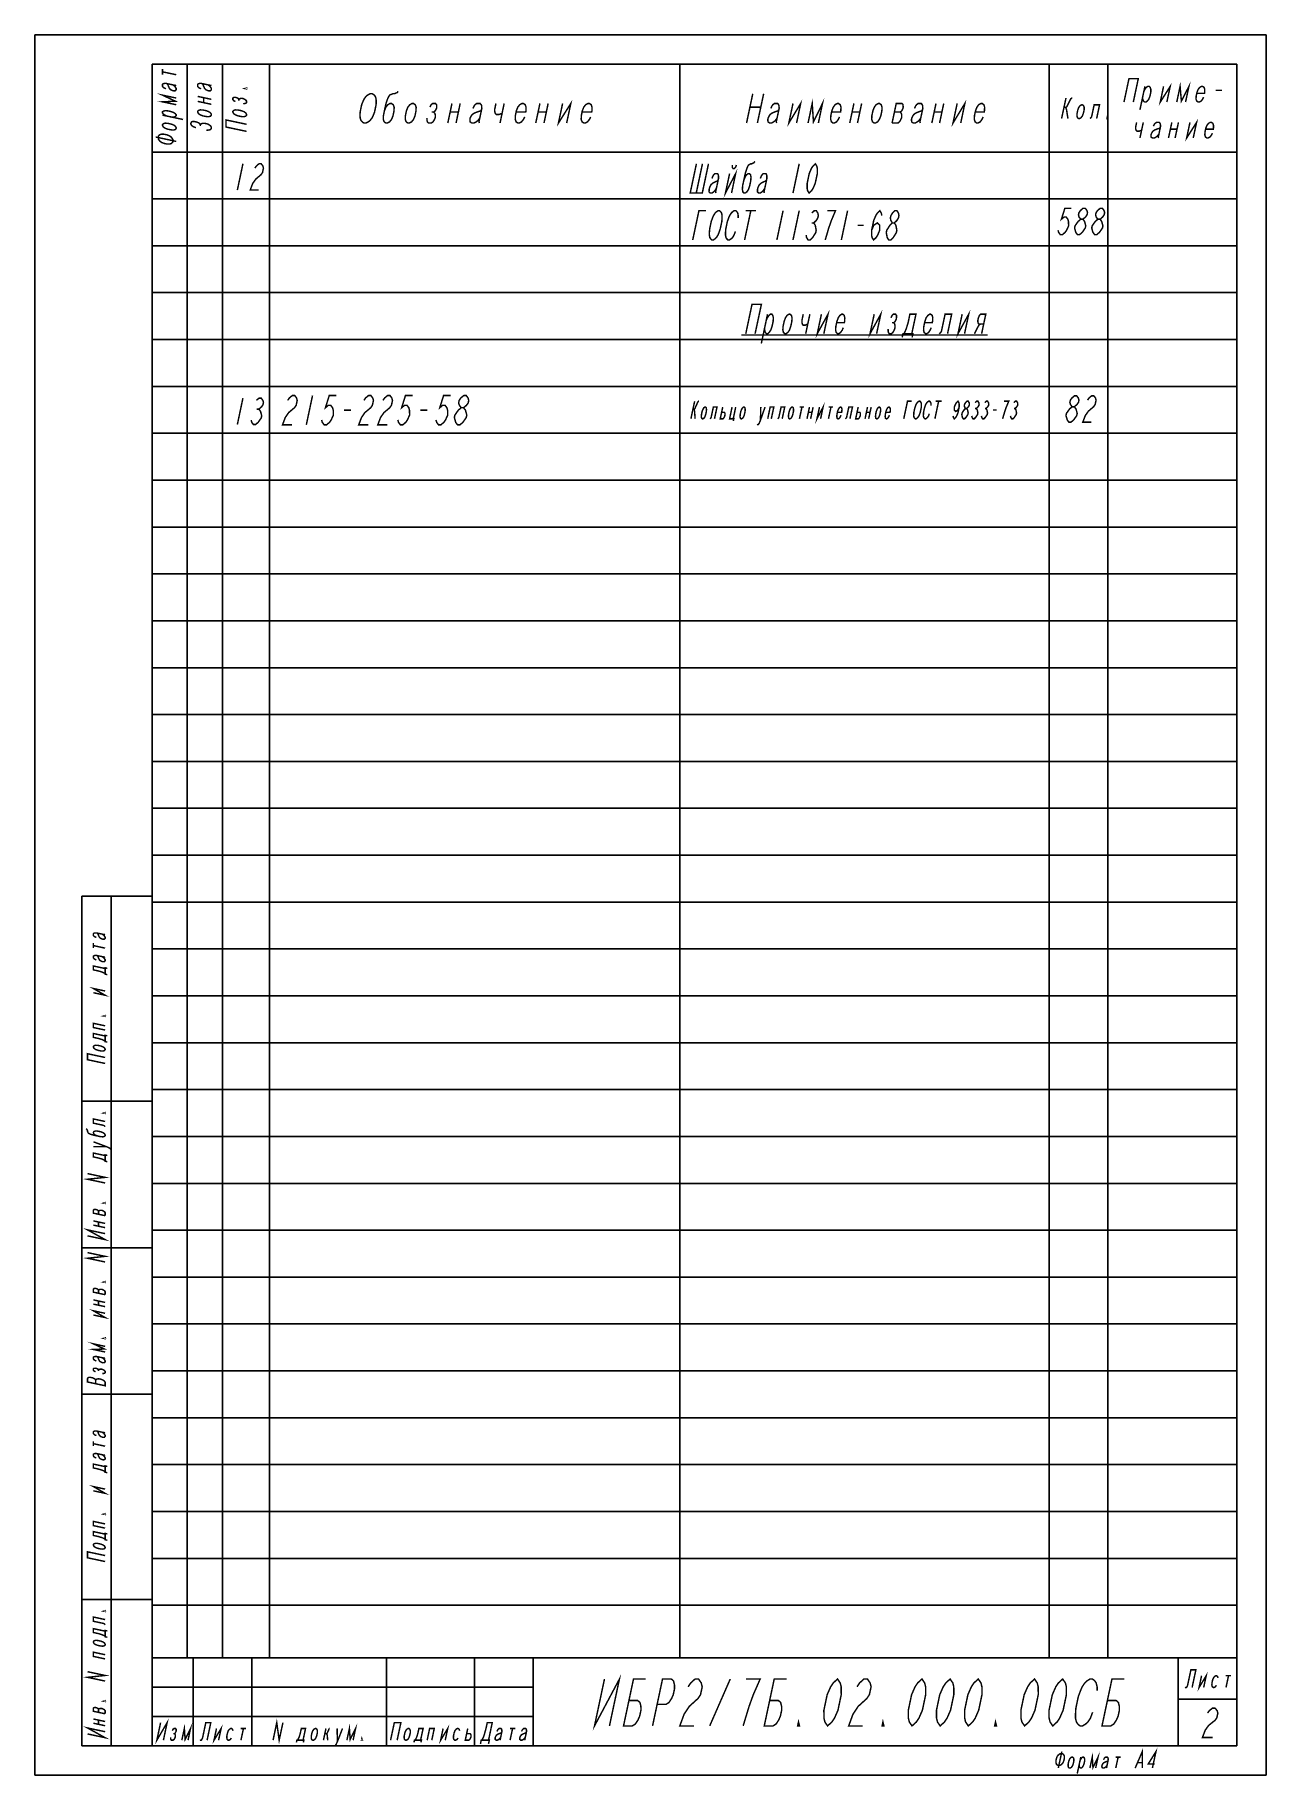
# Model space of a CAD drawing. Header units: millimetres. Extents: x 0 to 210, y 0 to 297.
import ezdxf

# ---------------------------------------------------------------- set-up
doc = ezdxf.new("R2010")
doc.units = ezdxf.units.MM
doc.header["$LTSCALE"] = 19.36
doc.layers.get('0').update_dxf_attribs({"linetype": 'CONTINUOUS'})

msp = doc.modelspace()

# ---------------------------------------------------------------- linework, layer by layer
at = {"color": 7, "linetype": 'CONTINUOUS'}
for p, q in [((0, 0), (0, 297)), ((0, 297), (210, 297)), ((210, 0), (210, 297)), ((205, 292), (20, 292)), ((20, 292), (20, 229)), ((20, 5), (20, 292)), ((20, 292), (205, 292)), ((26, 292), (26, 229)), ((32, 292), (32, 229)), ((40, 292), (40, 229)), ((110, 292), (110, 229)), ((173, 292), (173, 229)), ((183, 292), (183, 229)), ((205, 292), (205, 229)), ((205, 292), (205, 5)), ((205, 277), (20, 277)), ((20, 277), (20, 20)), ((205, 277), (20, 277)), ((26, 277), (26, 20)), ((32, 277), (32, 20)), ((40, 277), (40, 20)), ((110, 277), (110, 20)), ((173, 277), (173, 20)), ((183, 277), (183, 20)), ((205, 277), (205, 20)), ((205, 269), (20, 269)), ((205, 269), (20, 269)), ((205, 261), (20, 261)), ((205, 261), (20, 261)), ((205, 253), (20, 253)), ((205, 253), (20, 253)), ((205, 245), (20, 245)), ((205, 245), (20, 245)), ((205, 237), (20, 237)), ((205, 237), (20, 237)), ((205, 229), (20, 229)), ((205, 229), (20, 229)), ((205, 221), (20, 221)), ((205, 213), (20, 213)), ((205, 205), (20, 205)), ((205, 197), (20, 197)), ((205, 189), (20, 189)), ((205, 181), (20, 181)), ((205, 173), (20, 173)), ((205, 165), (20, 165)), ((205, 157), (20, 157)), ((20, 150), (8, 150)), ((8, 5), (8, 150)), ((13, 5), (13, 150)), ((20, 5), (20, 150)), ((205, 149), (20, 149)), ((205, 141), (20, 141)), ((205, 133), (20, 133)), ((205, 125), (20, 125)), ((205, 117), (20, 117)), ((20, 115), (8, 115)), ((205, 109), (20, 109)), ((205, 101), (20, 101)), ((205, 93), (20, 93)), ((20, 90), (8, 90)), ((205, 85), (20, 85)), ((205, 77), (20, 77)), ((205, 69), (20, 69)), ((20, 65), (8, 65)), ((205, 61), (20, 61)), ((205, 53), (20, 53)), ((205, 45), (20, 45)), ((205, 37), (20, 37)), ((20, 30), (8, 30)), ((205, 29), (20, 29)), ((205, 20), (20, 20)), ((205, 20), (20, 20)), ((20, 5), (20, 20)), ((27, 5), (27, 20)), ((37, 5), (37, 20)), ((60, 5), (60, 20)), ((75, 5), (75, 20)), ((85, 5), (85, 20)), ((195, 5), (195, 20)), ((205, 5), (205, 20)), ((85, 15), (20, 15)), ((205, 13), (195, 13)), ((85, 10), (20, 10)), ((20, 5), (8, 5)), ((205, 5), (20, 5)), ((0, 0), (210, 0))]:
    msp.add_line(p, q, dxfattribs=at)
at = {"color": 2, "linetype": 'CONTINUOUS', "const_width": 0.25}
for points in [[(21.78, 290.19), (21.78, 291.18)], [(21.78, 290.68), (24.11, 290.19)], [(22.36, 287.79), (22.07, 287.92), (21.92, 288.02), (21.78, 288.2), (21.78, 288.55), (21.92, 288.66), (22.07, 288.7), (22.36, 288.71), (23.96, 288.37), (24.11, 288.41)], [(22.5, 288.68), (22.65, 288.58), (22.8, 288.19), (22.94, 287.88), (23.09, 287.7), (23.23, 287.6), (23.53, 287.47), (23.67, 287.44), (23.96, 287.45), (24.11, 287.63), (24.11, 287.84), (23.96, 288.09), (23.82, 288.26), (23.53, 288.46)], [(28.36, 287.79), (28.07, 287.92), (27.92, 288.02), (27.78, 288.2), (27.78, 288.55), (27.92, 288.66), (28.07, 288.7), (28.36, 288.71), (29.96, 288.37), (30.11, 288.41)], [(28.5, 288.68), (28.65, 288.58), (28.8, 288.19), (28.94, 287.88), (29.09, 287.7), (29.23, 287.6), (29.53, 287.47), (29.67, 287.44), (29.96, 287.45), (30.11, 287.63), (30.11, 287.84), (29.96, 288.09), (29.82, 288.26), (29.53, 288.46)], [(185.75, 285.52), (186.6, 289.52), (188.19, 289.52), (187.34, 285.52)], [(189.32, 288.19), (188.47, 284.19)], [(189.14, 287.36), (189.3, 287.69), (189.56, 288.02), (189.79, 288.19), (190.07, 288.19), (190.22, 288.02), (190.34, 287.69), (190.32, 287.19), (190.18, 286.52), (189.98, 286.02), (189.72, 285.69), (189.5, 285.52), (189.31, 285.52), (189.07, 285.69), (188.95, 286.02), (188.93, 286.36)], [(192.5, 288.19), (191.94, 285.52), (193.63, 288.19), (193.06, 285.52)], [(194.75, 285.52), (195.32, 288.19), (195.54, 285.69), (196.82, 288.19), (196.25, 285.52)], [(199.33, 286.36), (199.17, 286.02), (198.91, 285.69), (198.59, 285.52), (198.41, 285.52), (198.16, 285.69), (198.04, 286.02), (198.06, 286.52), (198.2, 287.19), (198.4, 287.69), (198.66, 288.02), (198.97, 288.19), (199.16, 288.19), (199.41, 288.02), (199.52, 287.69), (199.51, 287.19), (199.48, 287.02), (198.16, 287.02)], [(24.11, 285.07), (21.78, 285.56), (23.96, 285.67), (21.78, 286.7), (24.11, 286.21)], [(27.78, 286.49), (30.11, 285.99)], [(27.78, 285.64), (30.11, 285.14)], [(28.8, 285.42), (28.8, 286.27)], [(34.21, 285.61), (33.92, 285.75), (33.78, 285.92), (33.78, 286.2), (33.92, 286.32), (34.21, 286.32), (34.36, 286.29), (34.65, 286.16), (34.8, 285.99), (34.8, 285.77)], [(35.53, 285.26), (35.82, 285.27), (35.96, 285.31), (36.11, 285.42), (36.11, 285.71), (35.96, 285.88), (35.82, 285.98), (35.53, 286.12), (35.38, 286.15), (35.09, 286.14), (34.94, 286.1), (34.8, 285.99)], [(36.11, 287.91), (36.11, 287.77), (35.82, 287.83), (36.11, 287.91)], [(55.74, 285.07), (55.48, 283.82), (55.46, 283.19), (55.49, 282.78), (55.64, 282.36), (55.83, 282.15), (56.13, 281.94), (56.48, 281.94), (56.88, 282.15), (57.16, 282.36), (57.48, 282.78), (57.69, 283.19), (57.94, 283.82), (58.2, 285.07), (58.22, 285.69), (58.19, 286.11), (58.04, 286.53), (57.85, 286.74), (57.55, 286.94), (57.2, 286.94), (56.8, 286.74), (56.52, 286.53), (56.2, 286.11), (55.99, 285.69), (55.74, 285.07)], [(59.62, 284.03), (59.87, 284.65), (60.2, 285.07), (60.59, 285.28), (60.83, 285.28), (61.13, 285.07), (61.28, 284.65), (61.26, 284.03), (61.09, 283.19), (60.84, 282.57), (60.51, 282.15), (60.12, 281.94), (59.88, 281.94), (59.58, 282.15), (59.43, 282.57), (59.45, 283.19), (59.62, 284.03), (59.89, 285.28), (60.18, 286.11), (60.39, 286.53), (60.55, 286.74), (61.06, 286.94), (61.3, 286.94), (61.81, 287.15), (61.97, 287.36)], [(63.37, 284.03), (63.62, 284.65), (63.95, 285.07), (64.34, 285.28), (64.58, 285.28), (64.88, 285.07), (65.03, 284.65), (65.01, 284.03), (64.84, 283.19), (64.59, 282.57), (64.26, 282.15), (63.87, 281.94), (63.63, 281.94), (63.33, 282.15), (63.18, 282.57), (63.2, 283.19), (63.37, 284.03)], [(67.37, 284.65), (67.58, 285.07), (67.86, 285.28), (68.33, 285.28), (68.52, 285.07), (68.54, 284.65), (68.5, 284.44), (68.29, 284.03), (68.02, 283.82), (67.66, 283.82)], [(71.14, 285.28), (70.43, 281.94)], [(72.54, 285.28), (71.84, 281.94)], [(74.71, 284.44), (74.92, 284.86), (75.08, 285.07), (75.36, 285.28), (75.94, 285.28), (76.13, 285.07), (76.21, 284.86), (76.23, 284.44), (75.75, 282.15), (75.82, 281.94)], [(78.64, 285.28), (78.42, 284.24), (78.45, 283.82), (78.52, 283.61), (78.71, 283.4), (79.18, 283.4), (79.69, 283.61)], [(80.04, 285.28), (79.34, 281.94)], [(83.54, 282.99), (83.34, 282.57), (83.01, 282.15), (82.62, 281.94), (82.38, 281.94), (82.08, 282.15), (81.93, 282.57), (81.95, 283.19), (82.12, 284.03), (82.37, 284.65), (82.7, 285.07), (83.09, 285.28), (83.33, 285.28), (83.63, 285.07), (83.78, 284.65), (83.76, 284.03), (83.72, 283.82), (82.08, 283.82)], [(86.14, 285.28), (85.43, 281.94)], [(87.54, 285.28), (86.84, 281.94)], [(90.01, 285.28), (89.3, 281.94), (91.41, 285.28), (90.7, 281.94)], [(94.79, 282.99), (94.59, 282.57), (94.26, 282.15), (93.87, 281.94), (93.63, 281.94), (93.33, 282.15), (93.18, 282.57), (93.2, 283.19), (93.37, 284.03), (93.62, 284.65), (93.95, 285.07), (94.34, 285.28), (94.58, 285.28), (94.88, 285.07), (95.03, 284.65), (95.01, 284.03), (94.97, 283.82), (93.33, 283.82)], [(122.44, 286.94), (121.38, 281.94)], [(124.3, 286.94), (123.23, 281.94)], [(125.52, 284.44), (125.71, 284.86), (125.87, 285.07), (126.13, 285.28), (126.68, 285.28), (126.85, 285.07), (126.92, 284.86), (126.94, 284.44), (126.45, 282.15), (126.52, 281.94)], [(129.3, 285.28), (128.59, 281.94), (130.61, 285.28), (129.91, 281.94)], [(131.87, 281.94), (132.58, 285.28), (132.79, 282.15), (134.33, 285.28), (133.63, 281.94)], [(137.24, 282.99), (137.04, 282.57), (136.73, 282.15), (136.36, 281.94), (136.14, 281.94), (135.86, 282.15), (135.73, 282.57), (135.75, 283.19), (135.93, 284.03), (136.17, 284.65), (136.48, 285.07), (136.85, 285.28), (137.07, 285.28), (137.35, 285.07), (137.48, 284.65), (137.46, 284.03), (137.41, 283.82), (135.88, 283.82)], [(139.69, 285.28), (138.98, 281.94)], [(141.01, 285.28), (140.3, 281.94)], [(142.93, 284.03), (143.17, 284.65), (143.48, 285.07), (143.85, 285.28), (144.07, 285.28), (144.35, 285.07), (144.48, 284.65), (144.46, 284.03), (144.28, 283.19), (144.04, 282.57), (143.73, 282.15), (143.36, 281.94), (143.14, 281.94), (142.86, 282.15), (142.73, 282.57), (142.75, 283.19), (142.93, 284.03)], [(146.2, 281.94), (146.91, 285.28), (147.9, 285.28), (148.07, 285.07), (148.09, 284.65), (148.05, 284.44), (147.85, 284.03), (147.59, 283.82), (146.6, 283.82)], [(150.02, 284.44), (150.21, 284.86), (150.37, 285.07), (150.63, 285.28), (151.18, 285.28), (151.35, 285.07), (151.42, 284.86), (151.44, 284.44), (150.95, 282.15), (151.02, 281.94)], [(153.69, 285.28), (152.98, 281.94)], [(155.01, 285.28), (154.3, 281.94)], [(157.3, 285.28), (156.59, 281.94), (158.61, 285.28), (157.91, 281.94)], [(161.74, 282.99), (161.54, 282.57), (161.23, 282.15), (160.86, 281.94), (160.64, 281.94), (160.36, 282.15), (160.23, 282.57), (160.25, 283.19), (160.43, 284.03), (160.67, 284.65), (160.98, 285.07), (161.35, 285.28), (161.57, 285.28), (161.85, 285.07), (161.98, 284.65), (161.96, 284.03), (161.91, 283.82), (160.38, 283.82)], [(175.86, 286.21), (175.11, 282.71)], [(175.52, 284.61), (175.82, 284.61), (176.01, 284.75), (176.53, 285.77), (176.67, 286.07), (176.85, 286.21), (176.93, 286.21)], [(177.87, 284.17), (178.04, 284.61), (178.26, 284.9), (178.52, 285.04), (178.67, 285.04), (178.87, 284.9), (178.96, 284.61), (178.95, 284.17), (178.82, 283.59), (178.65, 283.15), (178.44, 282.86), (178.18, 282.71), (178.02, 282.71), (177.82, 282.86), (177.73, 283.15), (177.75, 283.59), (177.87, 284.17)], [(179.94, 282.71), (180.12, 282.86), (180.23, 283), (180.26, 283.15), (180.66, 285.04), (181.58, 285.04), (181.09, 282.71)], [(201.36, 287.52), (202.49, 287.52)], [(22.5, 283.13), (22.21, 283.27), (21.92, 283.47), (21.78, 283.65), (21.78, 283.86), (21.92, 283.97), (22.21, 284.05), (22.65, 284.03), (23.23, 283.9), (23.67, 283.74), (23.96, 283.54), (24.11, 283.36), (24.11, 283.22), (23.96, 283.04), (23.67, 282.96), (23.38, 282.95)], [(21.78, 283.29), (25.28, 282.55)], [(27.48, 281.15), (27.05, 281.31), (26.75, 281.52), (26.61, 281.76), (26.61, 281.9), (26.75, 282.16), (26.9, 282.2), (27.19, 282.21), (27.63, 282.11), (27.92, 281.98), (28.07, 281.88), (28.21, 281.63), (28.21, 281.42)], [(28.65, 283.17), (28.21, 283.34), (27.92, 283.54), (27.78, 283.79), (27.78, 283.93), (27.92, 284.11), (28.21, 284.19), (28.65, 284.17), (29.23, 284.05), (29.67, 283.88), (29.96, 283.68), (30.11, 283.43), (30.11, 283.29), (29.96, 283.11), (29.67, 283.03), (29.23, 283.05), (28.65, 283.17)], [(36.11, 280.52), (32.61, 281.26), (32.61, 282.47), (36.11, 281.73)], [(34.65, 283.17), (34.21, 283.34), (33.92, 283.54), (33.78, 283.79), (33.78, 283.93), (33.92, 284.11), (34.21, 284.19), (34.65, 284.17), (35.23, 284.05), (35.67, 283.88), (35.96, 283.68), (36.11, 283.43), (36.11, 283.29), (35.96, 283.11), (35.67, 283.03), (35.23, 283.05), (34.65, 283.17)], [(66.86, 282.78), (66.89, 282.36), (66.96, 282.15), (67.15, 281.94), (67.62, 281.94), (67.9, 282.15), (68.06, 282.36), (68.26, 282.78), (68.31, 282.99), (68.28, 283.4), (68.21, 283.61), (68.02, 283.82)], [(70.83, 283.82), (72.23, 283.82)], [(76.19, 284.24), (76.03, 284.03), (75.4, 283.82), (74.89, 283.61), (74.61, 283.4), (74.45, 283.19), (74.24, 282.78), (74.2, 282.57), (74.22, 282.15), (74.53, 281.94), (74.88, 281.94), (75.28, 282.15), (75.56, 282.36), (75.88, 282.78)], [(85.83, 283.82), (87.23, 283.82)], [(121.95, 284.65), (123.81, 284.65)], [(126.89, 284.24), (126.74, 284.03), (126.15, 283.82), (125.67, 283.61), (125.4, 283.4), (125.25, 283.19), (125.05, 282.78), (125.01, 282.57), (125.03, 282.15), (125.31, 281.94), (125.64, 281.94), (126.01, 282.15), (126.28, 282.36), (126.58, 282.78)], [(139.38, 283.82), (140.7, 283.82)], [(146.2, 281.94), (147.19, 281.94), (147.45, 282.15), (147.6, 282.36), (147.8, 282.78), (147.85, 282.99), (147.83, 283.4), (147.76, 283.61), (147.59, 283.82)], [(151.39, 284.24), (151.24, 284.03), (150.65, 283.82), (150.17, 283.61), (149.9, 283.4), (149.75, 283.19), (149.55, 282.78), (149.51, 282.57), (149.53, 282.15), (149.81, 281.94), (150.14, 281.94), (150.51, 282.15), (150.78, 282.36), (151.08, 282.78)], [(153.38, 283.82), (154.7, 283.82)], [(175.82, 284.61), (175.87, 284.46), (175.96, 284.17), (176.19, 282.71)], [(183, 282.71), (182.85, 282.71), (182.91, 283), (183, 282.71)], [(187.91, 282.05), (187.73, 281.22), (187.76, 280.89), (187.81, 280.72), (187.97, 280.55), (188.34, 280.55), (188.75, 280.72)], [(189.04, 282.05), (188.47, 279.39)], [(190.77, 281.39), (190.93, 281.72), (191.06, 281.89), (191.29, 282.05), (191.75, 282.05), (191.91, 281.89), (191.96, 281.72), (191.99, 281.39), (191.6, 279.55), (191.66, 279.39)], [(193.91, 282.05), (193.34, 279.39)], [(195.04, 282.05), (194.47, 279.39)], [(197, 282.05), (196.44, 279.39), (198.13, 282.05), (197.56, 279.39)], [(200.83, 280.22), (200.67, 279.89), (200.41, 279.55), (200.09, 279.39), (199.91, 279.39), (199.66, 279.55), (199.54, 279.89), (199.56, 280.39), (199.7, 281.05), (199.9, 281.55), (200.16, 281.89), (200.47, 282.05), (200.66, 282.05), (200.91, 281.89), (201.02, 281.55), (201.01, 281.05), (200.98, 280.89), (199.66, 280.89)], [(20.61, 279.56), (24.11, 278.81)], [(21.05, 279.68), (21.05, 279.25), (21.19, 279.01), (21.34, 278.83), (21.63, 278.63), (22.07, 278.46), (22.5, 278.37), (22.94, 278.35), (23.23, 278.43), (23.38, 278.54), (23.53, 278.72), (23.53, 279.15), (23.38, 279.39), (23.23, 279.57), (22.94, 279.77), (22.5, 279.94), (22.07, 280.03), (21.63, 280.05), (21.34, 279.97), (21.19, 279.86), (21.05, 279.68)], [(22.65, 280.9), (22.21, 281.06), (21.92, 281.27), (21.78, 281.51), (21.78, 281.65), (21.92, 281.84), (22.21, 281.92), (22.65, 281.9), (23.23, 281.77), (23.67, 281.61), (23.96, 281.4), (24.11, 281.16), (24.11, 281.02), (23.96, 280.83), (23.67, 280.75), (23.23, 280.78), (22.65, 280.9)], [(29.23, 280.7), (29.67, 280.75), (29.96, 280.83), (30.11, 281.02), (30.11, 281.23), (29.96, 281.47), (29.67, 281.68), (29.38, 281.81), (28.94, 281.9), (28.65, 281.9), (28.36, 281.81), (28.21, 281.63)], [(191.95, 281.22), (191.82, 281.05), (191.32, 280.89), (190.91, 280.72), (190.69, 280.55), (190.56, 280.39), (190.39, 280.05), (190.36, 279.89), (190.38, 279.55), (190.63, 279.39), (190.91, 279.39), (191.22, 279.55), (191.45, 279.72), (191.7, 280.05)], [(193.66, 280.89), (194.79, 280.89)], [(35.49, 275), (34.54, 270.5)], [(37.53, 274.25), (37.79, 274.62), (38.24, 275), (38.6, 275), (38.89, 274.62), (38.99, 274.25), (38.83, 273.5), (38.57, 273.12), (38.12, 272.75), (37.68, 272.37), (37.15, 271.62), (36.73, 270.5), (38.19, 270.5)], [(112.83, 274.99), (111.77, 269.99), (113.83, 269.99), (114.89, 274.99)], [(113.86, 274.99), (112.8, 269.99)], [(115.48, 272.49), (115.65, 272.9), (115.78, 273.11), (116, 273.32), (116.43, 273.32), (116.56, 273.11), (116.6, 272.9), (116.6, 272.49), (116.11, 270.2), (116.15, 269.99)], [(118.49, 273.32), (117.78, 269.99), (119.52, 273.32), (118.82, 269.99)], [(118.97, 274.78), (118.97, 274.36), (119.1, 274.15), (119.27, 274.15), (119.49, 274.36), (119.66, 274.78)], [(120.89, 272.07), (121.11, 272.7), (121.37, 273.11), (121.67, 273.32), (121.84, 273.32), (122.06, 273.11), (122.14, 272.7), (122.09, 272.07), (121.92, 271.24), (121.7, 270.61), (121.44, 270.2), (121.14, 269.99), (120.96, 269.99), (120.75, 270.2), (120.67, 270.61), (120.71, 271.24), (120.89, 272.07), (121.16, 273.32), (121.42, 274.15), (121.59, 274.57), (121.72, 274.78), (122.11, 274.99), (122.28, 274.99), (122.67, 275.2), (122.8, 275.4)], [(123.73, 272.49), (123.9, 272.9), (124.03, 273.11), (124.25, 273.32), (124.68, 273.32), (124.81, 273.11), (124.85, 272.9), (124.85, 272.49), (124.36, 270.2), (124.4, 269.99)], [(130.36, 274.99), (129.3, 269.99)], [(132.05, 269.99), (131.79, 270.4), (131.71, 270.82), (131.72, 271.65), (132.07, 273.32), (132.42, 274.15), (132.68, 274.57), (133.11, 274.99), (133.37, 274.57), (133.45, 274.15), (133.45, 273.32), (133.09, 271.65), (132.74, 270.82), (132.48, 270.4), (132.05, 269.99)], [(116.55, 272.28), (116.42, 272.07), (115.95, 271.86), (115.56, 271.65), (115.34, 271.45), (115.21, 271.24), (115.04, 270.82), (115, 270.61), (114.99, 270.2), (115.21, 269.99), (115.46, 269.99), (115.77, 270.2), (115.98, 270.4), (116.24, 270.82)], [(124.8, 272.28), (124.67, 272.07), (124.2, 271.86), (123.81, 271.65), (123.59, 271.45), (123.46, 271.24), (123.29, 270.82), (123.25, 270.61), (123.24, 270.2), (123.46, 269.99), (123.71, 269.99), (124.02, 270.2), (124.23, 270.4), (124.49, 270.82)], [(176.76, 267.4), (175.67, 267.4), (175.08, 265.53), (175.53, 265.9), (175.9, 265.9), (176.18, 265.53), (176.28, 265.15), (176.31, 264.4), (175.97, 263.65), (175.7, 263.28), (175.26, 262.9), (174.89, 262.9), (174.61, 263.28), (174.5, 263.65)], [(178.38, 265.53), (178.09, 265.9), (177.99, 266.28), (178.07, 266.65), (178.33, 267.02), (178.77, 267.4), (179.14, 267.4), (179.43, 267.02), (179.53, 266.65), (179.45, 266.28), (179.19, 265.9), (178.74, 265.53)], [(181.3, 265.53), (181.01, 265.9), (180.91, 266.28), (180.99, 266.65), (181.25, 267.02), (181.7, 267.4), (182.06, 267.4), (182.35, 267.02), (182.45, 266.65), (182.37, 266.28), (182.11, 265.9), (181.67, 265.53)], [(112.2, 261.99), (113.26, 266.99), (114.46, 266.99)], [(115.35, 265.11), (115.09, 263.86), (115.04, 263.24), (115.04, 262.82), (115.12, 262.4), (115.25, 262.2), (115.46, 261.99), (115.72, 261.99), (116.02, 262.2), (116.24, 262.4), (116.5, 262.82), (116.68, 263.24), (116.89, 263.86), (117.16, 265.11), (117.21, 265.74), (117.21, 266.15), (117.13, 266.57), (117, 266.78), (116.78, 266.99), (116.53, 266.99), (116.22, 266.78), (116.01, 266.57), (115.75, 266.15), (115.57, 265.74), (115.35, 265.11)], [(119.96, 265.74), (119.96, 266.15), (119.88, 266.57), (119.75, 266.78), (119.53, 266.99), (119.28, 266.99), (118.97, 266.78), (118.76, 266.57), (118.5, 266.15), (118.32, 265.74), (118.1, 265.11), (117.84, 263.86), (117.79, 263.24), (117.79, 262.82), (117.87, 262.4), (118, 262.2), (118.21, 261.99), (118.47, 261.99), (118.77, 262.2), (118.99, 262.4), (119.25, 262.82), (119.47, 263.45)], [(122.11, 266.99), (121.05, 261.99)], [(121.25, 266.99), (122.97, 266.99)], [(127.61, 266.99), (126.55, 261.99)], [(130.36, 266.99), (129.3, 261.99)], [(132.51, 266.57), (132.94, 266.99), (133.28, 266.99), (133.54, 266.57), (133.62, 266.15), (133.53, 265.74), (133.27, 265.32), (132.84, 264.9), (133.1, 264.49), (133.18, 264.07), (133.26, 263.65), (133.18, 263.24), (132.91, 262.82), (132.65, 262.4), (132.22, 261.99), (131.88, 261.99), (131.62, 262.4), (131.54, 262.82)], [(132.5, 264.9), (132.84, 264.9)], [(134.8, 261.99), (135.41, 264.07), (135.85, 265.32), (136.2, 266.15), (136.55, 266.99), (135.18, 266.99)], [(138.61, 266.99), (137.55, 261.99)], [(140.32, 264.49), (141.35, 264.49)], [(142.72, 263.65), (143.07, 264.49), (143.67, 264.9), (144.1, 264.49), (144.09, 263.65), (143.74, 262.82), (143.48, 262.4), (143.05, 261.99), (142.79, 262.4), (142.71, 262.82), (142.72, 263.65), (143.07, 265.32), (143.42, 266.15), (143.68, 266.57), (144.11, 266.99), (144.37, 266.57), (144.45, 266.15)], [(145.63, 261.99), (145.37, 262.4), (145.29, 262.82), (145.21, 263.24), (145.29, 263.65), (145.56, 264.07), (145.82, 264.49), (146.25, 264.9), (146.59, 264.9), (146.85, 264.49), (146.93, 264.07), (147.01, 263.65), (146.93, 263.24), (146.66, 262.82), (146.4, 262.4), (145.97, 261.99), (145.63, 261.99)], [(146.25, 264.9), (145.99, 265.32), (145.91, 265.74), (146, 266.15), (146.26, 266.57), (146.69, 266.99), (147.03, 266.99), (147.29, 266.57), (147.37, 266.15), (147.28, 265.74), (147.02, 265.32), (146.59, 264.9)], [(177.82, 262.9), (177.53, 263.28), (177.43, 263.65), (177.33, 264.03), (177.4, 264.4), (177.67, 264.78), (177.93, 265.15), (178.38, 265.53), (178.74, 265.53), (179.03, 265.15), (179.13, 264.78), (179.23, 264.4), (179.15, 264.03), (178.89, 263.65), (178.63, 263.28), (178.18, 262.9), (177.82, 262.9)], [(180.74, 262.9), (180.46, 263.28), (180.35, 263.65), (180.25, 264.03), (180.33, 264.4), (180.59, 264.78), (180.85, 265.15), (181.3, 265.53), (181.67, 265.53), (181.95, 265.15), (182.05, 264.78), (182.16, 264.4), (182.08, 264.03), (181.82, 263.65), (181.55, 263.28), (181.11, 262.9), (180.74, 262.9)], [(121.25, 245.99), (122.31, 250.99), (123.91, 250.99), (122.84, 245.99)], [(134.15, 249.32), (133.44, 245.99), (135.27, 249.32), (134.56, 245.99)], [(143.15, 249.32), (142.44, 245.99), (144.27, 249.32), (143.56, 245.99)], [(158.15, 249.32), (157.44, 245.99), (159.27, 249.32), (158.56, 245.99)], [(124.96, 249.32), (123.9, 244.32)], [(124.74, 248.28), (124.92, 248.7), (125.2, 249.11), (125.43, 249.32), (125.71, 249.32), (125.85, 249.11), (125.95, 248.7), (125.91, 248.07), (125.73, 247.24), (125.51, 246.61), (125.23, 246.2), (125, 245.99), (124.81, 245.99), (124.58, 246.2), (124.48, 246.61), (124.47, 247.03)], [(127.79, 248.07), (128.01, 248.7), (128.29, 249.11), (128.61, 249.32), (128.8, 249.32), (129.04, 249.11), (129.14, 248.7), (129.1, 248.07), (128.92, 247.24), (128.7, 246.61), (128.42, 246.2), (128.09, 245.99), (127.91, 245.99), (127.67, 246.2), (127.57, 246.61), (127.61, 247.24), (127.79, 248.07)], [(131.05, 249.32), (130.83, 248.28), (130.84, 247.86), (130.89, 247.65), (131.03, 247.45), (131.4, 247.45), (131.82, 247.65)], [(132.18, 249.32), (131.47, 245.99)], [(137.88, 247.03), (137.7, 246.61), (137.42, 246.2), (137.09, 245.99), (136.91, 245.99), (136.67, 246.2), (136.57, 246.61), (136.61, 247.24), (136.79, 248.07), (137.01, 248.7), (137.29, 249.11), (137.61, 249.32), (137.8, 249.32), (138.04, 249.11), (138.14, 248.7), (138.1, 248.07), (138.05, 247.86), (136.74, 247.86)], [(145.52, 246.82), (145.53, 246.4), (145.58, 246.2), (145.72, 245.99), (146.09, 245.99), (146.33, 246.2), (146.46, 246.4), (146.65, 246.82), (146.69, 247.03), (146.68, 247.45), (146.64, 247.65), (146.49, 247.86)], [(146.01, 248.7), (146.2, 249.11), (146.43, 249.32), (146.8, 249.32), (146.95, 249.11), (146.95, 248.7), (146.91, 248.49), (146.72, 248.07), (146.49, 247.86), (146.21, 247.86)], [(148.25, 245.99), (148.43, 246.4), (148.61, 246.82), (148.93, 247.86), (149.24, 249.32), (150.27, 249.32), (149.56, 245.99)], [(152.88, 247.03), (152.7, 246.61), (152.42, 246.2), (152.09, 245.99), (151.91, 245.99), (151.67, 246.2), (151.57, 246.61), (151.61, 247.24), (151.79, 248.07), (152.01, 248.7), (152.29, 249.11), (152.61, 249.32), (152.8, 249.32), (153.04, 249.11), (153.14, 248.7), (153.1, 248.07), (153.05, 247.86), (151.74, 247.86)], [(154.25, 245.99), (154.48, 246.2), (154.62, 246.4), (154.66, 246.61), (155.24, 249.32), (156.36, 249.32), (155.66, 245.99)], [(160.25, 245.99), (160.89, 247.24), (161.03, 247.45), (161.26, 247.65)], [(161.47, 245.99), (162.18, 249.32), (161.33, 249.32), (161.1, 249.11), (160.92, 248.7), (160.83, 248.28), (160.84, 247.86), (160.98, 247.65), (161.82, 247.65)], [(120.5, 245.76), (162.5, 245.76)], [(147.93, 245.36), (148.06, 245.99), (149.75, 245.99), (149.62, 245.36)], [(35.49, 235), (34.54, 230.5)], [(37.79, 234.62), (38.24, 235), (38.6, 235), (38.89, 234.62), (38.99, 234.25), (38.91, 233.87), (38.65, 233.5), (38.2, 233.12), (38.49, 232.75), (38.59, 232.37), (38.7, 232), (38.62, 231.62), (38.35, 231.25), (38.09, 230.87), (37.65, 230.5), (37.28, 230.5), (36.99, 230.87), (36.89, 231.25)], [(43.12, 234.61), (43.41, 235.03), (43.91, 235.44), (44.32, 235.44), (44.63, 235.03), (44.75, 234.61), (44.57, 233.78), (44.28, 233.36), (43.78, 232.94), (43.29, 232.53), (42.71, 231.69), (42.24, 230.44), (43.86, 230.44)], [(47.36, 235.44), (46.3, 230.44)], [(51.43, 235.44), (50.21, 235.44), (49.56, 233.36), (50.06, 233.78), (50.46, 233.78), (50.78, 233.36), (50.89, 232.94), (50.92, 232.11), (50.54, 231.28), (50.25, 230.86), (49.75, 230.44), (49.35, 230.44), (49.03, 230.86), (48.91, 231.28)], [(56.12, 234.61), (56.41, 235.03), (56.91, 235.44), (57.32, 235.44), (57.63, 235.03), (57.75, 234.61), (57.57, 233.78), (57.28, 233.36), (56.78, 232.94), (56.29, 232.53), (55.71, 231.69), (55.24, 230.44), (56.86, 230.44)], [(59.37, 234.61), (59.66, 235.03), (60.16, 235.44), (60.57, 235.44), (60.88, 235.03), (61, 234.61), (60.82, 233.78), (60.53, 233.36), (60.03, 232.94), (59.54, 232.53), (58.96, 231.69), (58.49, 230.44), (60.11, 230.44)], [(64.43, 235.44), (63.21, 235.44), (62.56, 233.36), (63.06, 233.78), (63.46, 233.78), (63.78, 233.36), (63.89, 232.94), (63.92, 232.11), (63.54, 231.28), (63.25, 230.86), (62.75, 230.44), (62.35, 230.44), (62.03, 230.86), (61.91, 231.28)], [(70.93, 235.44), (69.71, 235.44), (69.06, 233.36), (69.56, 233.78), (69.96, 233.78), (70.28, 233.36), (70.39, 232.94), (70.42, 232.11), (70.04, 231.28), (69.75, 230.86), (69.25, 230.44), (68.85, 230.44), (68.53, 230.86), (68.41, 231.28)], [(72.72, 233.36), (72.4, 233.78), (72.28, 234.19), (72.37, 234.61), (72.66, 235.03), (73.16, 235.44), (73.57, 235.44), (73.88, 235.03), (74, 234.61), (73.91, 234.19), (73.62, 233.78), (73.12, 233.36)], [(157.64, 233.47), (157.43, 232.97), (157.07, 232.72), (156.81, 232.97), (156.81, 233.47), (157.02, 233.97), (157.18, 234.22), (157.44, 234.47), (157.59, 234.22), (157.64, 233.97), (157.64, 233.47), (157.43, 232.47), (157.22, 231.97), (157.06, 231.72), (156.8, 231.47), (156.65, 231.72), (156.6, 231.97)], [(176.91, 233.52), (176.63, 233.9), (176.52, 234.27), (176.6, 234.65), (176.87, 235.02), (177.31, 235.4), (177.68, 235.4), (177.96, 235.02), (178.07, 234.65), (177.99, 234.27), (177.72, 233.9), (177.28, 233.52)], [(179.53, 234.65), (179.79, 235.02), (180.24, 235.4), (180.6, 235.4), (180.89, 235.02), (180.99, 234.65), (180.83, 233.9), (180.57, 233.52), (180.12, 233.15), (179.68, 232.77), (179.15, 232.02), (178.73, 230.9), (180.19, 230.9)], [(37.84, 233.12), (38.2, 233.12)], [(52.72, 232.94), (53.94, 232.94)], [(65.72, 232.94), (66.94, 232.94)], [(72.1, 230.44), (71.78, 230.86), (71.66, 231.28), (71.55, 231.69), (71.64, 232.11), (71.93, 232.53), (72.22, 232.94), (72.72, 233.36), (73.12, 233.36), (73.44, 232.94), (73.56, 232.53), (73.67, 232.11), (73.58, 231.69), (73.29, 231.28), (73, 230.86), (72.5, 230.44), (72.1, 230.44)], [(112.53, 234.47), (111.89, 231.47)], [(112.23, 233.09), (112.44, 233.09), (112.57, 233.22), (112.96, 234.09), (113.07, 234.34), (113.2, 234.47), (113.25, 234.47)], [(112.44, 233.09), (112.47, 232.97), (112.52, 232.72), (112.61, 231.47)], [(113.8, 232.72), (113.94, 233.09), (114.09, 233.34), (114.27, 233.47), (114.38, 233.47), (114.5, 233.34), (114.55, 233.09), (114.53, 232.72), (114.42, 232.22), (114.29, 231.84), (114.13, 231.59), (113.95, 231.47), (113.85, 231.47), (113.72, 231.59), (113.67, 231.84), (113.7, 232.22), (113.8, 232.72)], [(115.14, 231.47), (115.27, 231.59), (115.35, 231.72), (115.37, 231.84), (115.72, 233.47), (116.34, 233.47), (115.91, 231.47)], [(117.32, 233.47), (116.89, 231.47), (117.35, 231.47), (117.48, 231.59), (117.56, 231.72), (117.67, 231.97), (117.69, 232.09), (117.7, 232.34), (117.67, 232.47), (117.59, 232.59), (117.13, 232.59)], [(118.91, 233.47), (118.49, 231.47), (119.21, 231.47), (119.13, 231.09)], [(119.11, 231.47), (119.53, 233.47)], [(120.4, 232.72), (120.54, 233.09), (120.69, 233.34), (120.87, 233.47), (120.98, 233.47), (121.1, 233.34), (121.15, 233.09), (121.13, 232.72), (121.02, 232.22), (120.89, 231.84), (120.73, 231.59), (120.55, 231.47), (120.45, 231.47), (120.32, 231.59), (120.27, 231.84), (120.3, 232.22), (120.4, 232.72)], [(123.25, 230.59), (123.28, 230.47), (123.33, 230.47), (123.46, 230.59), (123.54, 230.72), (123.75, 231.22), (124.53, 233.47)], [(123.81, 233.47), (123.75, 231.22)], [(124.99, 231.47), (125.41, 233.47), (126.03, 233.47), (125.6, 231.47)], [(126.69, 231.47), (126.82, 231.59), (126.9, 231.72), (126.92, 231.84), (127.27, 233.47), (127.89, 233.47), (127.46, 231.47)], [(128.65, 232.72), (128.79, 233.09), (128.94, 233.34), (129.12, 233.47), (129.23, 233.47), (129.35, 233.34), (129.4, 233.09), (129.38, 232.72), (129.27, 232.22), (129.14, 231.84), (128.98, 231.59), (128.8, 231.47), (128.7, 231.47), (128.57, 231.59), (128.52, 231.84), (128.55, 232.22), (128.65, 232.72)], [(130.83, 233.47), (130.4, 231.47)], [(130.46, 233.47), (131.19, 233.47)], [(132.11, 233.47), (131.69, 231.47)], [(131.93, 232.59), (132.55, 232.59)], [(132.73, 233.47), (132.31, 231.47)], [(133.82, 233.47), (133.39, 231.47), (134.43, 233.47), (134.01, 231.47)], [(135.78, 233.47), (135.35, 231.47)], [(135.41, 233.47), (136.14, 233.47)], [(137.49, 232.09), (137.39, 231.84), (137.23, 231.59), (137.05, 231.47), (136.95, 231.47), (136.82, 231.59), (136.77, 231.84), (136.8, 232.22), (136.9, 232.72), (137.04, 233.09), (137.19, 233.34), (137.37, 233.47), (137.48, 233.47), (137.6, 233.34), (137.65, 233.09), (137.63, 232.72), (137.6, 232.59), (136.88, 232.59)], [(138.24, 231.47), (138.37, 231.59), (138.45, 231.72), (138.47, 231.84), (138.82, 233.47), (139.44, 233.47), (139.01, 231.47)], [(140.42, 233.47), (139.99, 231.47), (140.45, 231.47), (140.58, 231.59), (140.66, 231.72), (140.77, 231.97), (140.79, 232.09), (140.8, 232.34), (140.77, 232.47), (140.69, 232.59), (140.23, 232.59)], [(142.01, 233.47), (141.59, 231.47)], [(141.83, 232.59), (142.45, 232.59)], [(142.63, 233.47), (142.21, 231.47)], [(143.5, 232.72), (143.64, 233.09), (143.79, 233.34), (143.97, 233.47), (144.08, 233.47), (144.2, 233.34), (144.25, 233.09), (144.23, 232.72), (144.12, 232.22), (143.99, 231.84), (143.83, 231.59), (143.65, 231.47), (143.55, 231.47), (143.42, 231.59), (143.37, 231.84), (143.4, 232.22), (143.5, 232.72)], [(145.74, 232.09), (145.64, 231.84), (145.48, 231.59), (145.3, 231.47), (145.2, 231.47), (145.07, 231.59), (145.02, 231.84), (145.05, 232.22), (145.15, 232.72), (145.29, 233.09), (145.44, 233.34), (145.62, 233.47), (145.73, 233.47), (145.85, 233.34), (145.9, 233.09), (145.88, 232.72), (145.85, 232.59), (145.13, 232.59)], [(148.19, 231.47), (148.83, 234.47), (149.55, 234.47)], [(150.08, 233.34), (149.92, 232.59), (149.9, 232.22), (149.89, 231.97), (149.94, 231.72), (150.02, 231.59), (150.15, 231.47), (150.3, 231.47), (150.48, 231.59), (150.61, 231.72), (150.77, 231.97), (150.88, 232.22), (151.01, 232.59), (151.17, 233.34), (151.19, 233.72), (151.2, 233.97), (151.15, 234.22), (151.07, 234.34), (150.94, 234.47), (150.79, 234.47), (150.6, 234.34), (150.48, 234.22), (150.32, 233.97), (150.21, 233.72), (150.08, 233.34)], [(152.84, 233.72), (152.85, 233.97), (152.8, 234.22), (152.72, 234.34), (152.59, 234.47), (152.44, 234.47), (152.25, 234.34), (152.13, 234.22), (151.97, 233.97), (151.86, 233.72), (151.73, 233.34), (151.57, 232.59), (151.55, 232.22), (151.54, 231.97), (151.59, 231.72), (151.67, 231.59), (151.8, 231.47), (151.95, 231.47), (152.13, 231.59), (152.26, 231.72), (152.42, 231.97), (152.55, 232.34)], [(154.14, 234.47), (153.5, 231.47)], [(153.62, 234.47), (154.65, 234.47)], [(158.35, 231.47), (158.19, 231.72), (158.14, 231.97), (158.09, 232.22), (158.15, 232.47), (158.3, 232.72), (158.46, 232.97), (158.72, 233.22), (158.93, 233.22), (159.08, 232.97), (159.13, 232.72), (159.18, 232.47), (159.13, 232.22), (158.97, 231.97), (158.81, 231.72), (158.55, 231.47), (158.35, 231.47)], [(158.72, 233.22), (158.57, 233.47), (158.52, 233.72), (158.57, 233.97), (158.73, 234.22), (158.98, 234.47), (159.19, 234.47), (159.34, 234.22), (159.39, 233.97), (159.34, 233.72), (159.18, 233.47), (158.93, 233.22)], [(160.38, 234.22), (160.63, 234.47), (160.84, 234.47), (160.99, 234.22), (161.04, 233.97), (160.99, 233.72), (160.83, 233.47), (160.58, 233.22), (160.73, 232.97), (160.78, 232.72), (160.83, 232.47), (160.78, 232.22), (160.62, 231.97), (160.46, 231.72), (160.2, 231.47), (160, 231.47), (159.84, 231.72), (159.79, 231.97)], [(160.37, 233.22), (160.58, 233.22)], [(162.03, 234.22), (162.28, 234.47), (162.49, 234.47), (162.64, 234.22), (162.69, 233.97), (162.64, 233.72), (162.48, 233.47), (162.23, 233.22), (162.38, 232.97), (162.43, 232.72), (162.48, 232.47), (162.43, 232.22), (162.27, 231.97), (162.11, 231.72), (161.85, 231.47), (161.65, 231.47), (161.49, 231.72), (161.44, 231.97)], [(162.02, 233.22), (162.23, 233.22)], [(163.41, 232.97), (164.03, 232.97)], [(165.05, 231.47), (165.42, 232.72), (165.68, 233.47), (165.89, 233.97), (166.1, 234.47), (165.28, 234.47)], [(166.98, 234.22), (167.23, 234.47), (167.44, 234.47), (167.59, 234.22), (167.64, 233.97), (167.59, 233.72), (167.43, 233.47), (167.18, 233.22), (167.33, 232.97), (167.38, 232.72), (167.43, 232.47), (167.38, 232.22), (167.22, 231.97), (167.06, 231.72), (166.8, 231.47), (166.6, 231.47), (166.44, 231.72), (166.39, 231.97)], [(166.97, 233.22), (167.18, 233.22)], [(176.35, 230.9), (176.07, 231.28), (175.97, 231.65), (175.86, 232.02), (175.94, 232.4), (176.2, 232.77), (176.47, 233.15), (176.91, 233.52), (177.28, 233.52), (177.56, 233.15), (177.67, 232.77), (177.77, 232.4), (177.69, 232.02), (177.43, 231.65), (177.17, 231.28), (176.72, 230.9), (176.35, 230.9)], [(10.49, 142.96), (10.24, 143.07), (10.11, 143.16), (9.99, 143.31), (9.99, 143.61), (10.11, 143.7), (10.24, 143.73), (10.49, 143.74), (11.86, 143.45), (11.99, 143.48)], [(10.61, 143.71), (10.74, 143.63), (10.86, 143.3), (10.99, 143.03), (11.11, 142.89), (11.24, 142.8), (11.49, 142.69), (11.61, 142.66), (11.86, 142.67), (11.99, 142.82), (11.99, 143), (11.86, 143.21), (11.74, 143.35), (11.49, 143.53)], [(9.99, 141.15), (9.99, 141.99)], [(9.99, 141.57), (11.99, 141.14)], [(10.49, 139.12), (10.24, 139.23), (10.11, 139.32), (9.99, 139.47), (9.99, 139.77), (10.11, 139.86), (10.24, 139.89), (10.49, 139.9), (11.86, 139.61), (11.99, 139.64)], [(10.61, 139.87), (10.74, 139.79), (10.86, 139.46), (10.99, 139.19), (11.11, 139.05), (11.24, 138.96), (11.49, 138.85), (11.61, 138.82), (11.86, 138.83), (11.99, 138.98), (11.99, 139.16), (11.86, 139.37), (11.74, 139.51), (11.49, 139.69)], [(11.99, 136.82), (11.74, 136.93), (11.49, 137.05), (10.86, 137.24), (9.99, 137.43), (9.99, 138.09), (11.99, 137.66)], [(12.36, 136.62), (11.99, 136.7), (11.99, 137.78), (12.36, 137.7)], [(9.99, 133.53), (11.99, 133.1), (9.99, 134.25), (11.99, 133.82)], [(11.99, 127.16), (9.99, 127.59), (9.99, 128.31), (11.99, 127.88)], [(11.99, 129.62), (11.99, 129.5), (11.74, 129.55), (11.99, 129.62)], [(11.99, 125.3), (11.74, 125.41), (11.49, 125.53), (10.86, 125.72), (9.99, 125.91), (9.99, 126.57), (11.99, 126.14)], [(12.36, 125.1), (11.99, 125.18), (11.99, 126.26), (12.36, 126.18)], [(11.99, 121.46), (8.99, 122.1), (8.99, 123.12), (11.99, 122.48)], [(10.74, 123.71), (10.36, 123.85), (10.11, 124.02), (9.99, 124.23), (9.99, 124.35), (10.11, 124.5), (10.36, 124.57), (10.74, 124.55), (11.24, 124.44), (11.61, 124.3), (11.86, 124.13), (11.99, 123.92), (11.99, 123.8), (11.86, 123.65), (11.61, 123.58), (11.24, 123.6), (10.74, 123.71)], [(11.99, 113.06), (11.99, 112.94), (11.74, 112.99), (11.99, 113.06)], [(10.74, 109.07), (10.36, 109.21), (10.11, 109.38), (9.99, 109.59), (9.99, 109.71), (10.11, 109.86), (10.36, 109.93), (10.74, 109.91), (11.24, 109.8), (11.61, 109.66), (11.86, 109.49), (11.99, 109.28), (11.99, 109.16), (11.86, 109.01), (11.61, 108.94), (11.24, 108.96), (10.74, 109.07), (9.99, 109.23), (9.49, 109.39), (9.24, 109.5), (9.11, 109.59), (8.99, 109.86), (8.99, 109.98), (8.86, 110.24), (8.74, 110.33)], [(11.99, 110.66), (11.86, 110.81), (11.74, 110.89), (11.61, 110.92), (9.99, 111.27), (9.99, 111.99), (11.99, 111.56)], [(12.86, 106.69), (12.99, 106.73), (12.99, 106.79), (12.86, 106.93), (12.74, 107.02), (12.24, 107.25), (9.99, 108.09)], [(9.99, 107.25), (12.24, 107.25)], [(11.99, 104.9), (11.74, 105.01), (11.49, 105.13), (10.86, 105.32), (9.99, 105.51), (9.99, 106.17), (11.99, 105.74)], [(12.36, 104.7), (11.99, 104.78), (11.99, 105.86), (12.36, 105.78)], [(11.99, 101.06), (8.99, 101.7), (11.99, 102.02), (8.99, 102.66)], [(11.99, 95.48), (9.99, 95.91), (9.99, 96.45), (10.11, 96.54), (10.36, 96.55), (10.49, 96.52), (10.74, 96.41), (10.86, 96.26), (10.86, 95.72)], [(11.99, 95.48), (11.99, 96.02), (11.86, 96.17), (11.74, 96.25), (11.49, 96.37), (11.36, 96.39), (11.11, 96.39), (10.99, 96.35), (10.86, 96.26)], [(11.99, 97.7), (11.99, 97.58), (11.74, 97.63), (11.99, 97.7)], [(8.99, 92.04), (11.99, 91.4), (8.99, 93.06), (11.99, 92.42)], [(9.99, 94.59), (11.99, 94.16)], [(9.99, 93.87), (11.99, 93.44)], [(10.86, 93.68), (10.86, 94.4)], [(11.99, 87.58), (8.99, 88.22), (11.99, 88.54), (8.99, 89.18)], [(11.99, 82), (9.99, 82.43), (9.99, 82.97), (10.11, 83.06), (10.36, 83.07), (10.49, 83.04), (10.74, 82.93), (10.86, 82.78), (10.86, 82.24)], [(11.99, 84.22), (11.99, 84.1), (11.74, 84.15), (11.99, 84.22)], [(9.99, 81.11), (11.99, 80.68)], [(9.99, 80.39), (11.99, 79.96)], [(11.99, 82), (11.99, 82.54), (11.86, 82.69), (11.74, 82.77), (11.49, 82.89), (11.36, 82.91), (11.11, 82.91), (10.99, 82.87), (10.86, 82.78)], [(10.86, 80.2), (10.86, 80.92)], [(9.99, 78.53), (11.99, 78.1), (9.99, 79.25), (11.99, 78.82)], [(11.99, 74.62), (11.99, 74.5), (11.74, 74.55), (11.99, 74.62)], [(11.99, 72.22), (9.99, 72.65), (11.86, 72.73), (9.99, 73.61), (11.99, 73.18)], [(10.49, 70.68), (10.24, 70.79), (10.11, 70.88), (9.99, 71.03), (9.99, 71.33), (10.11, 71.42), (10.24, 71.45), (10.49, 71.46), (11.86, 71.17), (11.99, 71.2)], [(10.61, 71.43), (10.74, 71.35), (10.86, 71.02), (10.99, 70.75), (11.11, 70.61), (11.24, 70.52), (11.49, 70.41), (11.61, 70.38), (11.86, 70.39), (11.99, 70.54), (11.99, 70.72), (11.86, 70.93), (11.74, 71.07), (11.49, 71.25)], [(10.36, 68.85), (10.11, 68.96), (9.99, 69.11), (9.99, 69.35), (10.11, 69.44), (10.36, 69.45), (10.49, 69.42), (10.74, 69.31), (10.86, 69.16), (10.86, 68.98)], [(11.49, 68.55), (11.74, 68.55), (11.86, 68.59), (11.99, 68.68), (11.99, 68.92), (11.86, 69.07), (11.74, 69.15), (11.49, 69.27), (11.36, 69.29), (11.11, 69.29), (10.99, 69.25), (10.86, 69.16)], [(10.36, 66.81), (10.36, 67.41), (10.24, 67.61), (10.11, 67.7), (9.86, 67.81), (9.49, 67.89), (9.24, 67.88), (9.11, 67.85), (8.99, 67.7), (8.99, 67.1), (11.99, 66.46), (11.99, 67.06), (11.86, 67.27), (11.61, 67.44), (11.36, 67.55), (10.99, 67.63), (10.74, 67.63), (10.49, 67.56), (10.36, 67.41)], [(10.49, 57.96), (10.24, 58.07), (10.11, 58.16), (9.99, 58.31), (9.99, 58.61), (10.11, 58.7), (10.24, 58.73), (10.49, 58.74), (11.86, 58.45), (11.99, 58.48)], [(9.99, 56.15), (9.99, 56.99)], [(9.99, 56.57), (11.99, 56.14)], [(10.61, 58.71), (10.74, 58.63), (10.86, 58.3), (10.99, 58.03), (11.11, 57.89), (11.24, 57.8), (11.49, 57.69), (11.61, 57.66), (11.86, 57.67), (11.99, 57.82), (11.99, 58), (11.86, 58.21), (11.74, 58.35), (11.49, 58.53)], [(10.49, 54.12), (10.24, 54.23), (10.11, 54.32), (9.99, 54.47), (9.99, 54.77), (10.11, 54.86), (10.24, 54.89), (10.49, 54.9), (11.86, 54.61), (11.99, 54.64)], [(10.61, 54.87), (10.74, 54.79), (10.86, 54.46), (10.99, 54.19), (11.11, 54.05), (11.24, 53.96), (11.49, 53.85), (11.61, 53.82), (11.86, 53.83), (11.99, 53.98), (11.99, 54.16), (11.86, 54.37), (11.74, 54.51), (11.49, 54.69)], [(11.99, 51.82), (11.74, 51.93), (11.49, 52.05), (10.86, 52.24), (9.99, 52.43), (9.99, 53.09), (11.99, 52.66)], [(12.36, 51.62), (11.99, 51.7), (11.99, 52.78), (12.36, 52.7)], [(9.99, 48.53), (11.99, 48.1), (9.99, 49.25), (11.99, 48.82)], [(11.99, 44.62), (11.99, 44.5), (11.74, 44.55), (11.99, 44.62)], [(11.99, 42.16), (9.99, 42.59), (9.99, 43.31), (11.99, 42.88)], [(11.99, 40.3), (11.74, 40.41), (11.49, 40.53), (10.86, 40.72), (9.99, 40.91), (9.99, 41.57), (11.99, 41.14)], [(10.74, 38.71), (10.36, 38.85), (10.11, 39.02), (9.99, 39.23), (9.99, 39.35), (10.11, 39.5), (10.36, 39.57), (10.74, 39.55), (11.24, 39.44), (11.61, 39.3), (11.86, 39.13), (11.99, 38.92), (11.99, 38.8), (11.86, 38.65), (11.61, 38.58), (11.24, 38.6), (10.74, 38.71)], [(12.36, 40.1), (11.99, 40.18), (11.99, 41.26), (12.36, 41.18)], [(11.99, 36.46), (8.99, 37.1), (8.99, 38.12), (11.99, 37.48)], [(11.99, 25.66), (11.86, 25.81), (11.74, 25.89), (11.61, 25.92), (9.99, 26.27), (9.99, 26.99), (11.99, 26.56)], [(11.99, 28.06), (11.99, 27.94), (11.74, 27.99), (11.99, 28.06)], [(11.99, 23.74), (11.74, 23.85), (11.49, 23.97), (10.86, 24.16), (9.99, 24.35), (9.99, 25.01), (11.99, 24.58)], [(12.36, 23.54), (11.99, 23.62), (11.99, 24.7), (12.36, 24.62)], [(10.74, 22.15), (10.36, 22.29), (10.11, 22.46), (9.99, 22.67), (9.99, 22.79), (10.11, 22.94), (10.36, 23.01), (10.74, 22.99), (11.24, 22.88), (11.61, 22.74), (11.86, 22.57), (11.99, 22.36), (11.99, 22.24), (11.86, 22.09), (11.61, 22.02), (11.24, 22.04), (10.74, 22.15)], [(11.99, 19.84), (9.99, 20.27), (9.99, 20.99), (11.99, 20.56)], [(196.22, 15.09), (196.26, 14.97), (196.39, 14.97), (196.48, 15.09), (196.6, 15.34), (197.16, 17.97), (198.01, 17.97), (197.37, 14.97)], [(11.99, 16.06), (8.99, 16.7), (11.99, 17.02), (8.99, 17.66)], [(97.15, 16.41), (95.45, 8.41), (99.7, 16.41), (98, 8.41)], [(101.32, 12.74), (102.82, 12.74), (103.2, 12.41), (103.36, 11.74), (103.37, 11.08), (103.15, 10.08), (102.86, 9.41), (102.42, 8.74), (101.9, 8.41), (100.4, 8.41), (102.1, 16.41), (104.2, 16.41)], [(106.13, 12.08), (107.63, 12.08), (108.15, 12.41), (108.59, 13.08), (108.88, 13.74), (109.1, 14.74), (109.09, 15.41), (108.93, 16.08), (108.55, 16.41), (107.05, 16.41), (105.35, 8.41)], [(111.42, 15.08), (111.86, 15.74), (112.6, 16.41), (113.2, 16.41), (113.66, 15.74), (113.82, 15.08), (113.53, 13.74), (113.09, 13.08), (112.35, 12.41), (111.61, 11.74), (110.73, 10.41), (110, 8.41), (112.4, 8.41)], [(115.1, 8.41), (118.6, 16.41)], [(120.8, 8.41), (121.81, 11.74), (122.53, 13.74), (123.12, 15.08), (123.7, 16.41), (121.3, 16.41)], [(125.32, 12.74), (126.82, 12.74), (127.2, 12.41), (127.36, 11.74), (127.37, 11.08), (127.15, 10.08), (126.86, 9.41), (126.42, 8.74), (125.9, 8.41), (124.4, 8.41), (126.1, 16.41), (128.2, 16.41)], [(135.2, 8.41), (134.74, 9.08), (134.58, 9.74), (134.57, 11.08), (135.13, 13.74), (135.72, 15.08), (136.16, 15.74), (136.9, 16.41), (137.36, 15.74), (137.52, 15.08), (137.53, 13.74), (136.97, 11.08), (136.38, 9.74), (135.94, 9.08), (135.2, 8.41)], [(140.22, 15.08), (140.66, 15.74), (141.4, 16.41), (142, 16.41), (142.46, 15.74), (142.62, 15.08), (142.33, 13.74), (141.89, 13.08), (141.15, 12.41), (140.41, 11.74), (139.53, 10.41), (138.8, 8.41), (141.2, 8.41)], [(149.6, 8.41), (149.14, 9.08), (148.98, 9.74), (148.97, 11.08), (149.53, 13.74), (150.12, 15.08), (150.56, 15.74), (151.3, 16.41), (151.76, 15.74), (151.92, 15.08), (151.93, 13.74), (151.37, 11.08), (150.78, 9.74), (150.34, 9.08), (149.6, 8.41)], [(154.4, 8.41), (153.94, 9.08), (153.78, 9.74), (153.77, 11.08), (154.33, 13.74), (154.92, 15.08), (155.36, 15.74), (156.1, 16.41), (156.56, 15.74), (156.72, 15.08), (156.73, 13.74), (156.17, 11.08), (155.58, 9.74), (155.14, 9.08), (154.4, 8.41)], [(159.2, 8.41), (158.74, 9.08), (158.58, 9.74), (158.57, 11.08), (159.13, 13.74), (159.72, 15.08), (160.16, 15.74), (160.9, 16.41), (161.36, 15.74), (161.52, 15.08), (161.53, 13.74), (160.97, 11.08), (160.38, 9.74), (159.94, 9.08), (159.2, 8.41)], [(168.8, 8.41), (168.34, 9.08), (168.18, 9.74), (168.17, 11.08), (168.73, 13.74), (169.32, 15.08), (169.76, 15.74), (170.5, 16.41), (170.96, 15.74), (171.12, 15.08), (171.13, 13.74), (170.57, 11.08), (169.98, 9.74), (169.54, 9.08), (168.8, 8.41)], [(173.6, 8.41), (173.14, 9.08), (172.98, 9.74), (172.97, 11.08), (173.53, 13.74), (174.12, 15.08), (174.56, 15.74), (175.3, 16.41), (175.76, 15.74), (175.92, 15.08), (175.93, 13.74), (175.37, 11.08), (174.78, 9.74), (174.34, 9.08), (173.6, 8.41)], [(181.18, 14.41), (181.17, 15.08), (181.01, 15.74), (180.78, 16.08), (180.4, 16.41), (179.95, 16.41), (179.43, 16.08), (179.06, 15.74), (178.62, 15.08), (178.33, 14.41), (177.96, 13.41), (177.54, 11.41), (177.48, 10.41), (177.48, 9.74), (177.64, 9.08), (177.87, 8.74), (178.25, 8.41), (178.7, 8.41), (179.22, 8.74), (179.59, 9.08), (180.03, 9.74), (180.4, 10.74)], [(182.92, 12.74), (184.42, 12.74), (184.8, 12.41), (184.96, 11.74), (184.97, 11.08), (184.75, 10.08), (184.46, 9.41), (184.02, 8.74), (183.5, 8.41), (182, 8.41), (183.7, 16.41), (185.8, 16.41)], [(198.98, 16.97), (198.56, 14.97), (199.77, 16.97), (199.34, 14.97)], [(201.79, 16.59), (201.71, 16.84), (201.54, 16.97), (201.41, 16.97), (201.19, 16.84), (201, 16.59), (200.86, 16.22), (200.75, 15.72), (200.74, 15.34), (200.81, 15.09), (200.98, 14.97), (201.12, 14.97), (201.34, 15.09), (201.52, 15.34)], [(203.12, 16.97), (204.03, 16.97)], [(203.58, 16.97), (203.15, 14.97)], [(11.99, 12.7), (11.99, 12.58), (11.74, 12.63), (11.99, 12.7)], [(11.99, 10.48), (9.99, 10.91), (9.99, 11.45), (10.11, 11.54), (10.36, 11.55), (10.49, 11.52), (10.74, 11.41), (10.86, 11.26), (10.86, 10.72)], [(9.99, 9.59), (11.99, 9.16)], [(9.99, 8.87), (11.99, 8.44)], [(11.99, 10.48), (11.99, 11.02), (11.86, 11.17), (11.74, 11.25), (11.49, 11.37), (11.36, 11.39), (11.11, 11.39), (10.99, 11.35), (10.86, 11.26)], [(10.86, 8.68), (10.86, 9.4)], [(21.45, 8.97), (20.81, 5.97), (22.56, 8.97), (21.93, 5.97)], [(25.07, 5.97), (25.5, 7.97), (25.63, 6.09), (26.55, 7.97), (26.13, 5.97)], [(28.22, 6.09), (28.26, 5.97), (28.39, 5.97), (28.48, 6.09), (28.6, 6.34), (29.16, 8.97), (30.01, 8.97), (29.38, 5.97)], [(40.63, 5.97), (41.26, 8.97), (41.67, 5.97), (42.31, 8.97)], [(53.22, 5.97), (53.65, 7.97), (53.78, 6.09), (54.7, 7.97), (54.28, 5.97)], [(60.67, 5.97), (61.31, 8.97), (62.43, 8.97), (61.79, 5.97)], [(76.26, 5.97), (76.5, 6.47), (76.67, 6.97), (76.97, 8.09), (77.16, 8.97), (78.01, 8.97), (77.38, 5.97)], [(130.4, 8.41), (130.1, 8.41), (130.24, 9.08), (130.4, 8.41)], [(144.8, 8.41), (144.5, 8.41), (144.64, 9.08), (144.8, 8.41)], [(164, 8.41), (163.7, 8.41), (163.84, 9.08), (164, 8.41)], [(200.01, 10.61), (200.32, 11.03), (200.84, 11.44), (201.28, 11.44), (201.63, 11.03), (201.76, 10.61), (201.58, 9.78), (201.28, 9.36), (200.75, 8.94), (200.22, 8.53), (199.61, 7.69), (199.13, 6.44), (200.87, 6.44)], [(8.99, 7.04), (11.99, 6.4), (8.99, 8.06), (11.99, 7.42)], [(23.15, 6.47), (23.16, 6.22), (23.2, 6.09), (23.3, 5.97), (23.57, 5.97), (23.72, 6.09), (23.82, 6.22), (23.93, 6.47), (23.96, 6.59), (23.95, 6.84), (23.91, 6.97), (23.8, 7.09)], [(23.45, 7.59), (23.57, 7.84), (23.73, 7.97), (23.99, 7.97), (24.1, 7.84), (24.11, 7.59), (24.08, 7.47), (23.96, 7.22), (23.8, 7.09), (23.61, 7.09)], [(30.98, 7.97), (30.56, 5.97), (31.77, 7.97), (31.34, 5.97)], [(33.79, 7.59), (33.71, 7.84), (33.54, 7.97), (33.41, 7.97), (33.19, 7.84), (33, 7.59), (32.86, 7.22), (32.75, 6.72), (32.74, 6.34), (32.81, 6.09), (32.98, 5.97), (33.12, 5.97), (33.34, 6.09), (33.52, 6.34)], [(35.12, 7.97), (36.03, 7.97)], [(35.58, 7.97), (35.15, 5.97)], [(44.61, 5.59), (44.69, 5.97), (45.88, 5.97), (45.8, 5.59)], [(44.83, 5.97), (44.94, 6.22), (45.06, 6.47), (45.26, 7.09), (45.45, 7.97), (46.17, 7.97), (45.74, 5.97)], [(47.26, 7.22), (47.4, 7.59), (47.59, 7.84), (47.81, 7.97), (47.94, 7.97), (48.11, 7.84), (48.19, 7.59), (48.18, 7.22), (48.07, 6.72), (47.92, 6.34), (47.74, 6.09), (47.52, 5.97), (47.38, 5.97), (47.21, 6.09), (47.14, 6.34), (47.15, 6.72), (47.26, 7.22)], [(49.65, 7.97), (49.22, 5.97)], [(49.46, 7.09), (49.59, 7.09), (49.72, 7.09), (49.88, 7.22), (50, 7.47), (50.15, 7.84), (50.24, 7.97), (50.3, 7.97)], [(49.72, 7.09), (49.83, 6.97), (49.87, 6.84), (49.94, 5.97)], [(51, 5.09), (51.04, 4.97), (51.11, 4.97), (51.27, 5.09), (51.36, 5.22), (51.6, 5.72), (52.47, 7.97)], [(51.55, 7.97), (51.6, 5.72)], [(55.85, 5.97), (55.72, 5.97), (55.77, 6.22), (55.85, 5.97)], [(63.11, 7.22), (63.25, 7.59), (63.44, 7.84), (63.66, 7.97), (63.79, 7.97), (63.96, 7.84), (64.04, 7.59), (64.03, 7.22), (63.92, 6.72), (63.77, 6.34), (63.59, 6.09), (63.37, 5.97), (63.23, 5.97), (63.06, 6.09), (62.99, 6.34), (63, 6.72), (63.11, 7.22)], [(64.66, 5.59), (64.74, 5.97), (65.93, 5.97), (65.85, 5.59)], [(64.87, 5.97), (64.99, 6.22), (65.11, 6.47), (65.31, 7.09), (65.5, 7.97), (66.22, 7.97), (65.79, 5.97)], [(66.91, 5.97), (67.33, 7.97), (68.12, 7.97), (67.7, 5.97)], [(69.63, 7.97), (69.21, 5.97), (70.42, 7.97), (69.99, 5.97)], [(72.44, 7.59), (72.36, 7.84), (72.19, 7.97), (72.06, 7.97), (71.84, 7.84), (71.65, 7.59), (71.51, 7.22), (71.4, 6.72), (71.39, 6.34), (71.46, 6.09), (71.63, 5.97), (71.77, 5.97), (71.99, 6.09), (72.17, 6.34)], [(73.83, 7.97), (73.41, 5.97), (74, 5.97), (74.15, 6.09), (74.25, 6.22), (74.37, 6.47), (74.39, 6.59), (74.38, 6.84), (74.34, 6.97), (74.24, 7.09), (73.65, 7.09)], [(76, 5.34), (76.13, 5.97), (77.51, 5.97), (77.37, 5.34)], [(79.64, 7.34), (79.54, 7.22), (79.19, 7.09), (78.9, 6.97), (78.74, 6.84), (78.65, 6.72), (78.53, 6.47), (78.5, 6.34), (78.52, 6.09), (78.69, 5.97), (78.88, 5.97), (79.11, 6.09), (79.27, 6.22), (79.45, 6.47)], [(78.81, 7.47), (78.93, 7.72), (79.02, 7.84), (79.18, 7.97), (79.51, 7.97), (79.61, 7.84), (79.65, 7.72), (79.66, 7.47), (79.37, 6.09), (79.41, 5.97)], [(81.02, 7.97), (81.93, 7.97)], [(81.48, 7.97), (81.05, 5.97)], [(83.84, 7.34), (83.74, 7.22), (83.39, 7.09), (83.1, 6.97), (82.94, 6.84), (82.85, 6.72), (82.73, 6.47), (82.7, 6.34), (82.72, 6.09), (82.89, 5.97), (83.08, 5.97), (83.31, 6.09), (83.47, 6.22), (83.65, 6.47)], [(83.01, 7.47), (83.13, 7.72), (83.22, 7.84), (83.38, 7.97), (83.71, 7.97), (83.81, 7.84), (83.85, 7.72), (83.86, 7.47), (83.57, 6.09), (83.61, 5.97)], [(175.26, 3.67), (174.89, 3.67), (174.68, 3.55), (174.53, 3.43), (174.36, 3.2), (174.23, 2.85), (174.15, 2.5), (174.14, 2.15), (174.21, 1.92), (174.31, 1.8), (174.47, 1.68), (174.84, 1.68), (175.04, 1.8), (175.19, 1.92), (175.36, 2.15), (175.5, 2.5), (175.57, 2.85), (175.59, 3.2), (175.51, 3.43), (175.42, 3.55), (175.26, 3.67)], [(175.15, 4.02), (174.55, 1.22)], [(176.33, 2.38), (176.47, 2.73), (176.64, 2.97), (176.85, 3.08), (176.97, 3.08), (177.13, 2.97), (177.2, 2.73), (177.19, 2.38), (177.09, 1.92), (176.95, 1.57), (176.78, 1.33), (176.57, 1.22), (176.45, 1.22), (176.29, 1.33), (176.22, 1.57), (176.23, 1.92), (176.33, 2.38)], [(178.38, 3.08), (177.78, 0.28)], [(178.26, 2.5), (178.37, 2.73), (178.54, 2.97), (178.69, 3.08), (178.87, 3.08), (178.97, 2.97), (179.04, 2.73), (179.03, 2.38), (178.93, 1.92), (178.79, 1.57), (178.62, 1.33), (178.47, 1.22), (178.35, 1.22), (178.19, 1.33), (178.12, 1.57), (178.11, 1.8)], [(179.94, 1.22), (180.34, 3.08), (180.46, 1.33), (181.32, 3.08), (180.92, 1.22)], [(182.26, 2.62), (182.37, 2.85), (182.46, 2.97), (182.61, 3.08), (182.91, 3.08), (183.01, 2.97), (183.05, 2.85), (183.06, 2.62), (182.79, 1.33), (182.82, 1.22)], [(184.32, 3.08), (185.18, 3.08)], [(184.75, 3.08), (184.35, 1.22)], [(187.66, 1.22), (188.87, 4.02), (188.89, 1.22)], [(190.6, 1.22), (191.2, 4.02), (189.89, 1.92), (190.99, 1.92)], [(183.03, 2.5), (182.95, 2.38), (182.62, 2.27), (182.35, 2.15), (182.2, 2.03), (182.11, 1.92), (182, 1.68), (181.98, 1.57), (181.99, 1.33), (182.15, 1.22), (182.33, 1.22), (182.54, 1.33), (182.69, 1.45), (182.86, 1.68)], [(188.1, 2.15), (188.84, 2.15)]]:
    msp.add_lwpolyline(points, dxfattribs=at)

doc.saveas('drawing.dxf')
